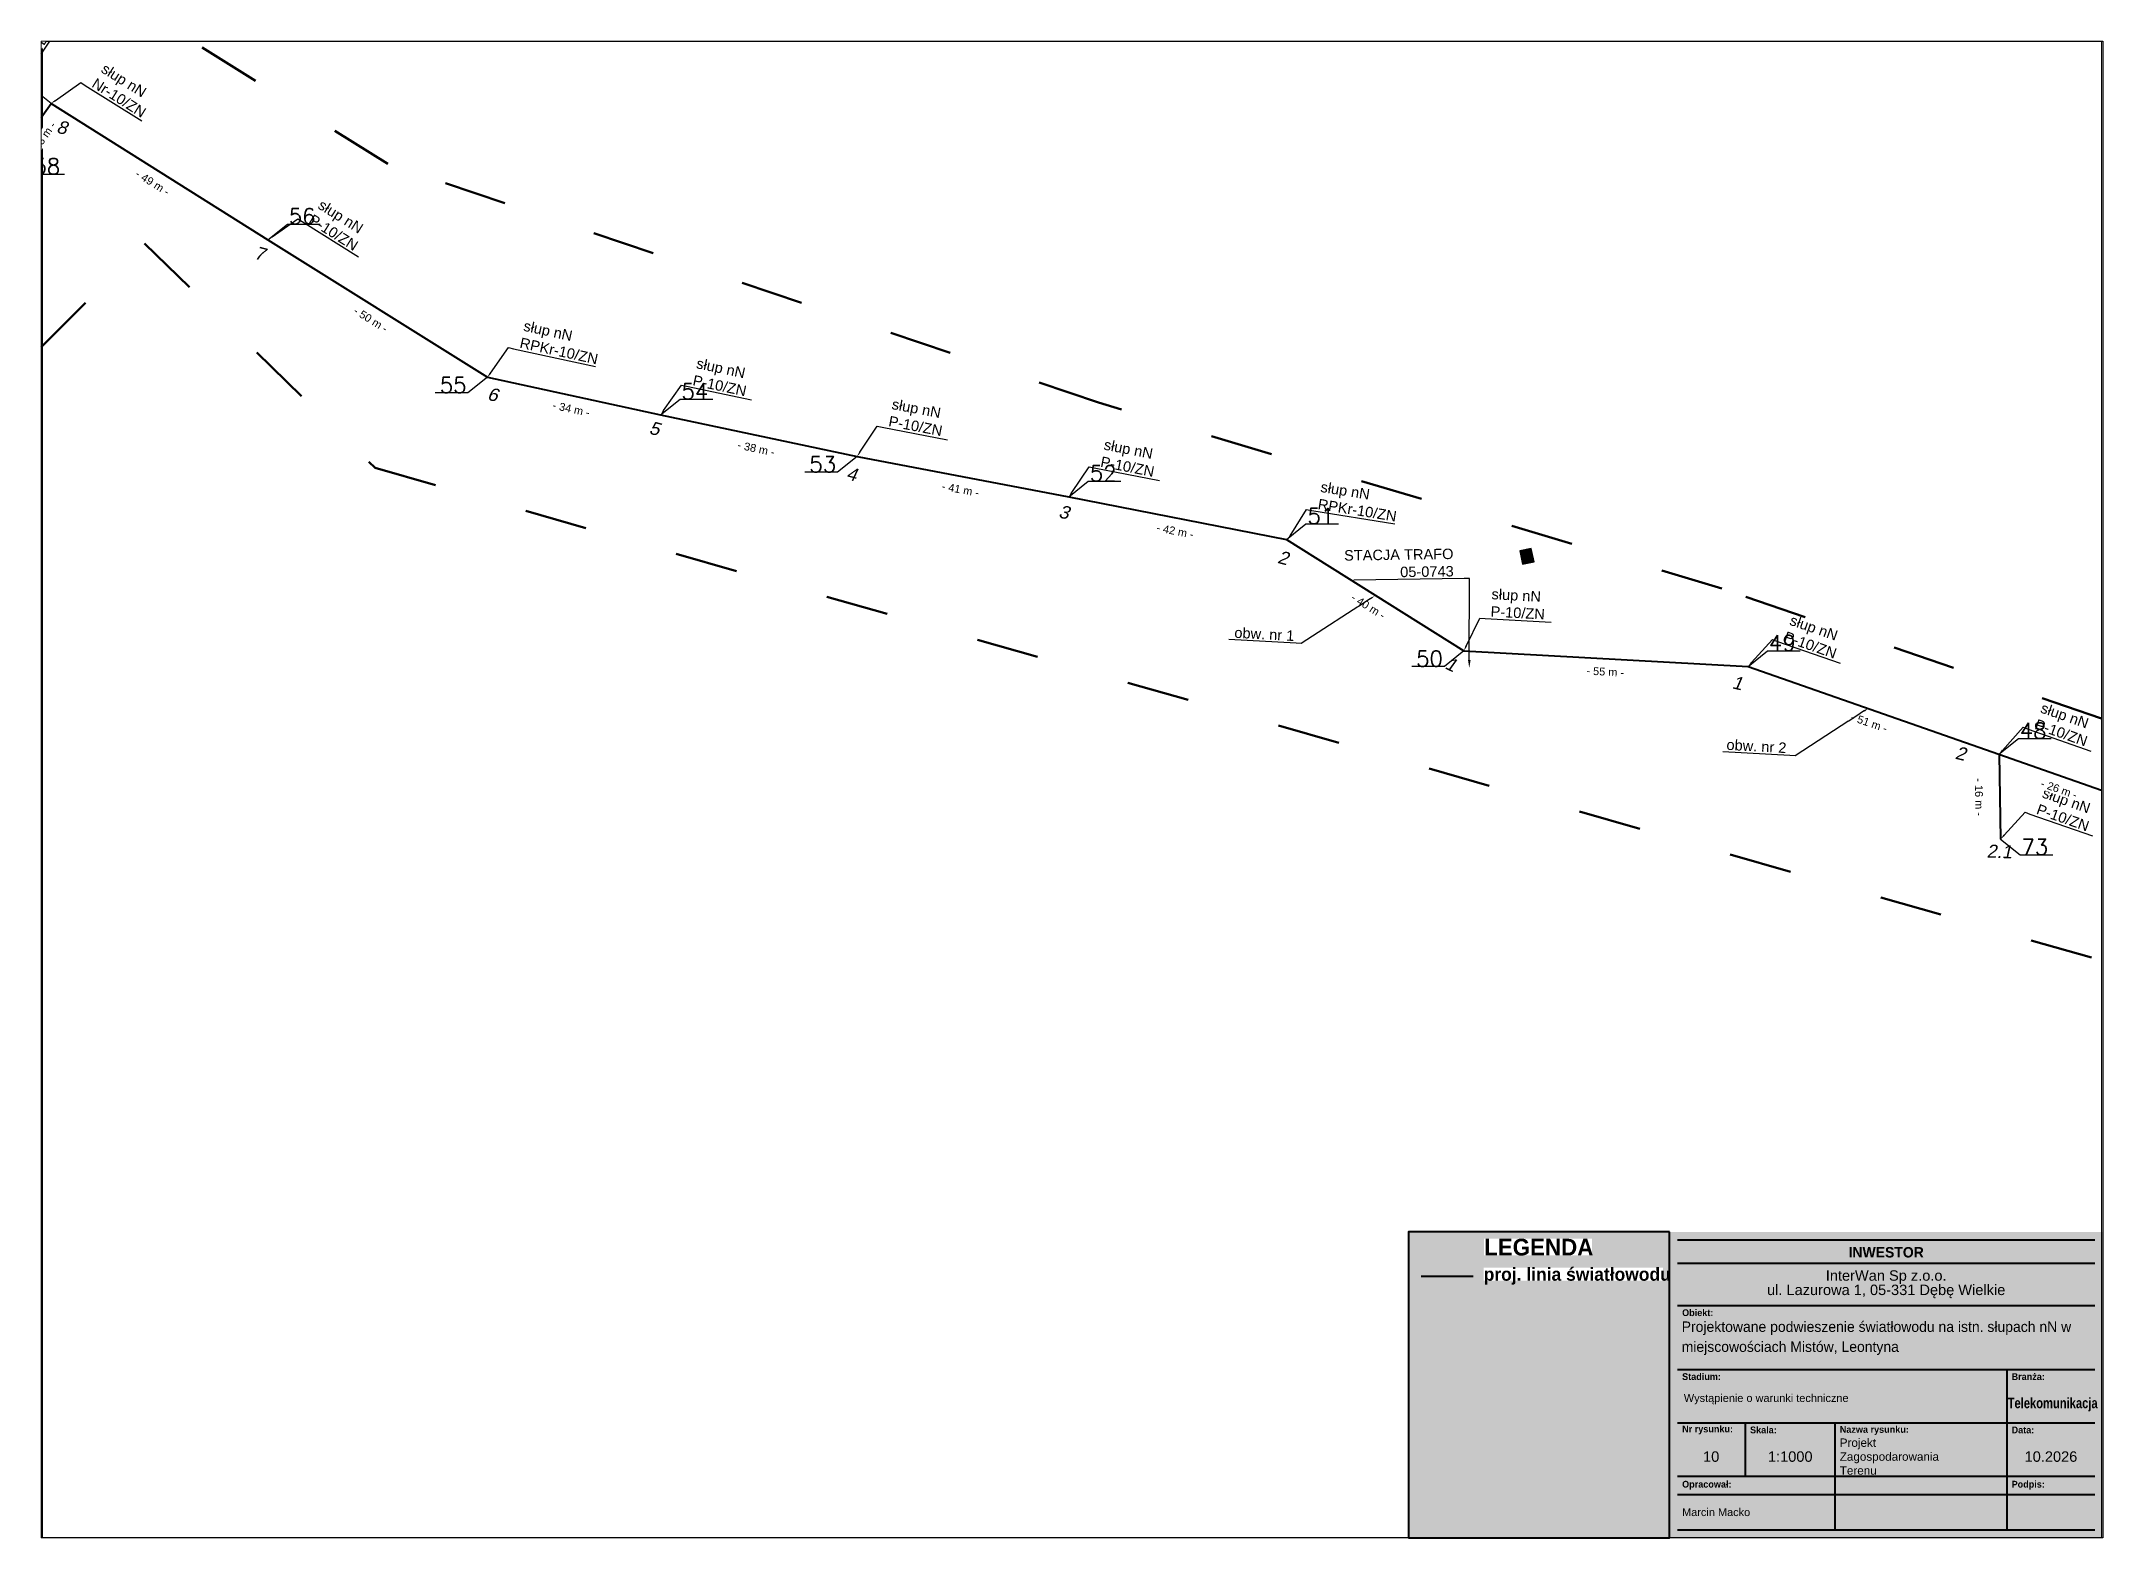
# Paper-space layout '10' of a CAD drawing. Header units: metres, sheet in millimetres. Extents: x 0 to 395, y 0 to 287.
# The model-space entities are those that its viewports show. They can reach past a viewport. Long polylines and large blocks are cut down to what shows.
import ezdxf
from ezdxf import colors
from ezdxf.entities.mleader import LeaderData, LeaderLine
from ezdxf.math import Vec2, Vec3

# ---------------------------------------------------------------- set-up
doc = ezdxf.new("R2010")
doc.units = ezdxf.units.M
doc.header["$MEASUREMENT"] = 0
doc.linetypes.add('ACAD_ISO03W100', pattern=[30, 12, -18])
doc.linetypes.add('DGN Style 2', pattern=[0.005224, 0.003135, -0.00209])
for name, color, linetype, lineweight in [('!TELE', 30, 'Continuous', 40), ('!trafo', 6, 'ACAD_ISO03W100', 50), ('@Tabelka', 7, 'Continuous', 13), ('_mm zasięg trafo', 6, 'ACAD_ISO03W100', 35), ('_numery slupow etap 4 cz. 2', 7, 'Continuous', 40), ('_światłowód', 30, 'Continuous', 50)]:
    doc.layers.add(name, color=color, linetype=linetype, lineweight=lineweight)
for name, color, linetype in [('!wymiary', 7, 'Continuous'), ('_MM opisy', 7, 'Continuous'), ('_mm trafo', 3, 'Continuous'), ('makro-numeracja-punktow', 7, 'Continuous')]:
    doc.layers.add(name, color=color, linetype=linetype)
doc.layers.add('@KonstrTabelki', color=253, linetype='DGN Style 2', lineweight=0, plot=False)
doc.styles.add('GeodText', font='romans.shx')
doc.styles.add('LEGENDA', font='arial.ttf')
doc.styles.get("Standard").update_dxf_attribs({"font": 'arial.ttf'})
doc.dimstyles.new('opis linie', dxfattribs={"dimtxt": 1.5, "dimasz": 2.5, "dimexe": 1.25, "dimexo": 0.625, "dimgap": 2.5, "dimtad": 4, "dimdec": 0, "dimtxsty": 'Standard', "dimcen": 2.5, "dimse1": 1, "dimse2": 1, "dimsd1": 1, "dimsd2": 1, "dimclrt": 256, "dimazin": 3, "dimtfac": 1, "dimtdec": 0, "dimtmove": 0, "dimatfit": 3, "dimtfill": 1})
doc.dimstyles.get("Standard").update_dxf_attribs({"dimtxt": 2.5, "dimasz": 2.5, "dimexe": 1.25, "dimexo": 0.625, "dimtad": 1, "dimtxsty": 'Standard', "dimcen": 2.5, "dimazin": 3, "dimtfac": 1, "dimtmove": 0, "dimatfit": 3})

psp = doc.layouts.new('10')

# ---------------------------------------------------------------- texts
at = {"color": 18, "true_color": 0x000000, "insert": (314.32, 41.46), "char_height": 2, "width": 76.9558, "attachment_point": 1, "line_spacing_factor": 0.825, "style": 'LEGENDA'}
psp.add_mtext('\\pxsm1.15,ql;{\\fLato Light|b0|i0|c238|p34;\\C256;Projektowane podwieszenie światłowodu na istn. słupach nN w miejscowościach Mistów, Leontyna}', dxfattribs=at)
at = {"char_height": 2, "attachment_point": 5, "line_spacing_factor": 0.825, "style": 'LEGENDA'}
for s, insert in [('10', (319.97, 15.55)), ('1:1000', (335.12, 15.55))]:
    psp.add_mtext(s, dxfattribs=dict(at, insert=insert))
at = {"color": 1, "insert": (344.61, 15.55, 1), "char_height": 1.6, "width": 26.3577, "attachment_point": 4, "style": 'LEGENDA'}
psp.add_mtext('{\\C18;\\c0;Projekt Zagospodarowania Terenu}', dxfattribs=at)

msp = doc.modelspace()

# ---------------------------------------------------------------- blocks, each defined once
blk = doc.blocks.new('tabelka')
at = {"true_color": 0xffffff, "transparency": 33554687}
h = blk.add_hatch(color=7, dxfattribs=at)
h.dxf.hatch_style = 1
h.paths.add_polyline_path([(-83, 58.61), (0, 58.61), (0, 0), (-83, 0)])
at = {"layer": '@KonstrTabelki'}
blk.add_lwpolyline([(-51.29, 11.83), (-51.29, 22.05)], dxfattribs=at)
at = {"layer": '@Tabelka', "lineweight": 40}
for p, q in [((-81.5, 57.11), (-1.5, 57.11)), ((-81.5, 52.66), (-1.5, 52.66)), ((-81.5, 44.52), (-1.5, 44.52)), ((-81.5, 32.27), (-1.5, 32.27)), ((-81.5, 32.27), (-18.36, 32.27)), ((-18.36, 32.27), (-18.36, 22.05)), ((-81.5, 22.05), (-18.36, 22.05)), ((-68.48, 11.83), (-68.48, 22.05)), ((-51.29, 11.83), (-51.29, 22.05)), ((-18.36, 22.05), (-1.5, 22.05)), ((-18.36, 22.05), (-18.36, 11.83)), ((-51.29, 11.83), (-51.29, 18.64)), ((-18.36, 18.64), (-18.36, 11.83)), ((-51.29, 1.5), (-51.29, 15.11)), ((-18.36, 15.11), (-18.36, 1.5)), ((-81.5, 11.83), (-1.5, 11.83)), ((-81.5, 11.83), (-1.5, 11.83)), ((-81.5, 8.31), (-1.5, 8.31)), ((-81.5, 1.5), (-1.5, 1.5)), ((-81.5, 1.5), (-1.5, 1.5))]:
    blk.add_line(p, q, dxfattribs=at)
at = {"layer": '@Tabelka'}
for s, insert, char_height, attachment_point, line_spacing_factor in [('{\\fLato Light|b1|i0|c238|p34;INWESTOR}', (-41.5, 55.72), 2, 2, 0.825), ('{\\fLato Light|b1|i0|c238|p34;Obiekt:}', (-80.6, 43.13), 1.3, 4, 0.946154), ('{\\fLato Light|b1|i0|c238|p34;Branża:}', (-17.47, 30.88), 1.3, 4, 0.946154), ('Wystąpienie o warunki techniczne', (-80.27, 26.56), 1.5, 4, 0.825), ('{\\fLato Light|b1|i0|c238|p34;\\W0.8;Telekomunikacja}', (-9.6, 25.53), 2, 5, 0.76875), ('{\\fLato Light|b1|i0|c238|p34;Nr rysunku:}', (-80.6, 20.66), 1.3, 4, 0.946154), ('{\\fLato Light|b1|i0|c238|p34;Skala:}', (-67.58, 20.66), 1.3, 4, 0.946154), ('{\\fLato Light|b1|i0|c238|p34;Nazwa rysunku:}', (-50.39, 20.57), 1.3, 4, 0.946154), ('{\\fLato Light|b1|i0|c238|p34;Data:}', (-17.47, 20.66), 1.3, 4, 0.946154), ('10.2026', (-9.93, 15.55), 2, 5, 0.825), ('{\\fLato Light|b1|i0|c238|p34;Opracował:}', (-80.6, 10.07), 1.3, 4, 0.946154), ('{\\fLato Light|b1|i0|c238|p34;Podpis:}', (-17.47, 10.07), 1.3, 4, 0.946154)]:
    blk.add_mtext(s, dxfattribs=dict(at, insert=insert, char_height=char_height, attachment_point=attachment_point, line_spacing_factor=line_spacing_factor))
at = {"layer": '@Tabelka', "insert": (-41.5, 51.27), "char_height": 2, "attachment_point": 2, "line_spacing_factor": 0.825, "style": 'LEGENDA'}
blk.add_mtext('InterWan Sp z.o.o.\\Pul. Lazurowa 1, 05-331 Dębę Wielkie', dxfattribs=at)
at = {"layer": '@Tabelka', "attachment_point": 4}
for s, insert, char_height, width, line_spacing_factor in [('{\\fLato Light|b1|i0|c238|p34;Stadium:}', (-80.6, 30.88), 1.3, 8.6456, 0.946154), ('Marcin Macko', (-80.6, 4.9), 1.5, 27.9275, 0.825)]:
    blk.add_mtext(s, dxfattribs=dict(at, insert=insert, char_height=char_height, width=width, line_spacing_factor=line_spacing_factor))
blk = doc.blocks.new('legenda')
at = {"true_color": 0xffffff, "transparency": 33554687}
h = blk.add_hatch(color=7, dxfattribs=at)
h.dxf.hatch_style = 1
h.paths.add_polyline_path([(0, 58.61), (0, 0), (-50, 0), (-50, 58.61)])
at = {"lineweight": 40}
blk.add_lwpolyline([(0, 58.61), (-50, 58.61), (-50, 0)], dxfattribs=at)
at = {"layer": '_światłowód', "lineweight": 40}
blk.add_lwpolyline([(-47.62, 50.14), (-37.62, 50.14)], dxfattribs=at)
at = {"layer": '_mm zasięg trafo', "bg_fill": 3, "box_fill_scale": 1, "bg_fill_color": 256, "bg_fill_transparency": 0}
for s, width, heights, insert, char_height, attachment_point in [('{\\fLato Light|b1|i0|c238|p34;\\C7;LEGENDA}', 20.65, [-3.27], (-35.53, 57.31), 3.2, 1), ('\\pxt4;{\\fLato Light|b1|i0|c238|p34;\\C7;proj. linia światłowodu}', 34.3358, [-3.2], (-35.62, 50.14), 2.5, 4)]:
    blk.add_mtext_dynamic_manual_height_columns(s, width=width, gutter_width=1, heights=heights, dxfattribs=dict(at, insert=insert, char_height=char_height, attachment_point=attachment_point))
at = {"lineweight": 40}
blk.add_lwpolyline([(-50, 0), (0, 0), (0, 58.61)], dxfattribs=at)
blk.add_lwpolyline([(0, 58.61), (0, 0)])
blk = doc.blocks.new('*D149')
at = {"layer": '!wymiary', "insert": (7541928.1, 5788510.28), "char_height": 1.5, "attachment_point": 5, "rotation": 270.861, "bg_fill": 3, "box_fill_scale": 1.25, "bg_fill_color": 257, "bg_fill_transparency": 0}
blk.add_mtext('\\A1;- 16 m -', dxfattribs=at)
blk = doc.blocks.new('*D175')
at = {"layer": '!wymiary', "insert": (7541943.44, 5788511.79), "char_height": 1.5, "attachment_point": 5, "rotation": 340.6698, "bg_fill": 3, "box_fill_scale": 1.25, "bg_fill_color": 257, "bg_fill_transparency": 0}
blk.add_mtext('\\A1;- 26 m -', dxfattribs=at)
blk = doc.blocks.new('*D176')
at = {"layer": '!wymiary', "insert": (7541907.05, 5788524.53), "char_height": 1.5, "attachment_point": 5, "rotation": 340.7231, "bg_fill": 3, "box_fill_scale": 1.25, "bg_fill_color": 257, "bg_fill_transparency": 0}
blk.add_mtext('\\A1;- 51 m -', dxfattribs=at)
blk = doc.blocks.new('*D177')
at = {"layer": '!wymiary', "insert": (7541856.49, 5788534.3), "char_height": 1.5, "attachment_point": 5, "rotation": 356.8424, "bg_fill": 3, "box_fill_scale": 1.25, "bg_fill_color": 257, "bg_fill_transparency": 0}
blk.add_mtext('\\A1;- 55 m -', dxfattribs=at)
blk = doc.blocks.new('*D178')
at = {"layer": '!wymiary', "insert": (7541811.07, 5788546.85), "char_height": 1.5, "attachment_point": 5, "rotation": 327.8819, "bg_fill": 3, "box_fill_scale": 1.25, "bg_fill_color": 257, "bg_fill_transparency": 0}
blk.add_mtext('\\A1;- 40 m -', dxfattribs=at)
blk = doc.blocks.new('*D179')
at = {"layer": '!wymiary', "insert": (7541774.08, 5788561.28), "char_height": 1.5, "attachment_point": 5, "rotation": 348.8976, "bg_fill": 3, "box_fill_scale": 1.25, "bg_fill_color": 257, "bg_fill_transparency": 0}
blk.add_mtext('\\A1;- 42 m -', dxfattribs=at)
blk = doc.blocks.new('*D180')
at = {"layer": '!wymiary', "insert": (7541732.95, 5788569.24), "char_height": 1.5, "attachment_point": 5, "rotation": 349.2145, "bg_fill": 3, "box_fill_scale": 1.25, "bg_fill_color": 257, "bg_fill_transparency": 0}
blk.add_mtext('\\A1;- 41 m -', dxfattribs=at)
blk = doc.blocks.new('*D181')
at = {"layer": '!wymiary', "insert": (7541693.79, 5788577.08), "char_height": 1.5, "attachment_point": 5, "rotation": 348.0446, "bg_fill": 3, "box_fill_scale": 1.25, "bg_fill_color": 257, "bg_fill_transparency": 0}
blk.add_mtext('\\A1;- 38 m -', dxfattribs=at)
blk = doc.blocks.new('*D182')
at = {"layer": '!wymiary', "insert": (7541658.37, 5788584.68), "char_height": 1.5, "attachment_point": 5, "rotation": 347.729, "bg_fill": 3, "box_fill_scale": 1.25, "bg_fill_color": 257, "bg_fill_transparency": 0}
blk.add_mtext('\\A1;- 34 m -', dxfattribs=at)
blk = doc.blocks.new('*D183')
at = {"layer": '!wymiary', "insert": (7541619.95, 5788601.8), "char_height": 1.5, "attachment_point": 5, "rotation": 327.9136, "bg_fill": 3, "box_fill_scale": 1.25, "bg_fill_color": 257, "bg_fill_transparency": 0}
blk.add_mtext('\\A1;- 50 m -', dxfattribs=at)
blk = doc.blocks.new('*D184')
at = {"layer": '!wymiary', "insert": (7541578.15, 5788628.04), "char_height": 1.5, "attachment_point": 5, "rotation": 327.8518, "bg_fill": 3, "box_fill_scale": 1.25, "bg_fill_color": 257, "bg_fill_transparency": 0}
blk.add_mtext('\\A1;- 49 m -', dxfattribs=at)
blk = doc.blocks.new('*D185')
at = {"layer": '!wymiary', "insert": (7541557.07, 5788636.51), "char_height": 1.5, "attachment_point": 5, "rotation": 54.8731, "bg_fill": 3, "box_fill_scale": 1.25, "bg_fill_color": 257, "bg_fill_transparency": 0}
blk.add_mtext('\\A1;- 13 m -', dxfattribs=at)
blk = doc.blocks.new('trafo')
at = {"layer": '_mm trafo'}
h = blk.add_hatch(color=256, dxfattribs=at)
h.dxf.hatch_style = 1
h.paths.add_polyline_path([(-1.15, 1.02), (-0.52, -1.51), (1.64, -0.96), (1.01, 1.59)])
at = {"layer": '_mm trafo', "flags": 128}
blk.add_lwpolyline([(-0.52, -1.52), (1.64, -0.96), (0.98, 1.58), (-1.17, 0.99), (-0.52, -1.52)], close=True, dxfattribs=at)

# ---------------------------------------------------------------- linework, layer by layer
at = {"layer": '!TELE'}
msp.add_lwpolyline([(7541421.86, 5788717.09), (7541457.78, 5788693.32), (7541508.44, 5788660.69), (7541551.3, 5788632.68), (7541558.72, 5788643.22), (7541600.26, 5788617.11), (7541642.32, 5788590.74), (7541675.49, 5788583.53), (7541713.13, 5788575.56), (7541753.71, 5788567.83), (7541795.41, 5788559.65), (7541829.4, 5788538.31), (7541883.85, 5788535.31), (7541931.92, 5788518.5), (7541956.63, 5788509.83), (7541979.19, 5788501.77), (7542023.2, 5788486.24), (7542064.05, 5788472.74)], dxfattribs=at)

# ---------------------------------------------------------------- block references
at = {"rotation": 357.3066721443945}
msp.add_blockref('trafo', (7541841.25, 5788556.42), dxfattribs=at)

# ---------------------------------------------------------------- next in the draw order: leaders
at = {"layer": '_MM opisy'}
ml = msp.add_multileader_mtext('Standard', dxfattribs=at)
ml.set_content('\\pxql;słup nN\\PNr-10/ZN', color=256)
ml.set_leader_properties()
ml.build(insert=Vec2(0, 0))
ml.multileader.update_dxf_attribs({"has_text_frame": 1, "text_left_attachment_type": 5, "text_right_attachment_type": 5, "dogleg_length": 1, "arrow_head_size": 1})
ctx = ml.context
ctx.base_point, ctx.char_height, ctx.arrow_head_size, ctx.landing_gap_size, ctx.plane_origin, ctx.plane_x_axis, ctx.plane_y_axis = Vec3(7541565.26, 5788646.67), 2, 1, 1, Vec3(7541559.41, 5788641.11), Vec3(0.846674, -0.532111), Vec3(0.532111, 0.846674)
ctx.left_attachment, ctx.right_attachment = 5, 5
notes = []
notes.append((ctx, [(0, (1, 1, 0), (7541564.42, 5788647.21), (0.846674, -0.532111), 1, [(0, [(7541558.72, 5788643.22), (7541564.42, 5788647.21)], 0, [])])]))
ctx.mtext.insert, ctx.mtext.text_direction, ctx.mtext.rotation, ctx.mtext.flow_direction = Vec3(7541569.18, 5788651.02), Vec3(0.846674, -0.532111), 5.722093, 5
ctx.mtext.has_bg_fill, ctx.mtext.bg_color, ctx.mtext.bg_scale_factor, ctx.mtext.bg_transparency, ctx.mtext.use_window_bg_color = 1, -1023410175, 1, 0, 1
ml = msp.add_multileader_mtext('Standard', dxfattribs=at)
ml.set_content('\\pxql;słup nN\\PP-10/ZN', color=256)
ml.set_leader_properties()
ml.build(insert=Vec2(0, 0))
ml.multileader.update_dxf_attribs({"has_text_frame": 1, "text_left_attachment_type": 5, "text_right_attachment_type": 5, "dogleg_length": 1, "arrow_head_size": 1})
ctx = ml.context
ctx.base_point, ctx.char_height, ctx.arrow_head_size, ctx.landing_gap_size, ctx.plane_origin, ctx.plane_x_axis, ctx.plane_y_axis = Vec3(7541606.81, 5788620.57), 2, 1, 1, Vec3(7541600.96, 5788615), Vec3(0.847248, -0.531197), Vec3(0.531197, 0.847248)
ctx.left_attachment, ctx.right_attachment = 5, 5
notes.append((ctx, [(0, (1, 1, 0), (7541605.96, 5788621.1), (0.847248, -0.531197), 1, [(0, [(7541600.26, 5788617.11), (7541605.96, 5788621.1)], 0, [])])]))
ctx.mtext.insert, ctx.mtext.text_direction, ctx.mtext.rotation, ctx.mtext.flow_direction = Vec3(7541610.72, 5788624.92), Vec3(0.847248, -0.531197), 5.723172, 5
ctx.mtext.has_bg_fill, ctx.mtext.bg_color, ctx.mtext.bg_scale_factor, ctx.mtext.bg_transparency, ctx.mtext.use_window_bg_color = 1, -1023410175, 1, 0, 1
ml = msp.add_multileader_mtext('Standard', dxfattribs=at)
ml.set_content('\\pxql;słup nN\\PRPKr-10/ZN', color=256)
ml.set_leader_properties()
ml.build(insert=Vec2(0, 0))
ml.multileader.update_dxf_attribs({"has_text_frame": 1, "text_left_attachment_type": 5, "text_right_attachment_type": 5, "dogleg_length": 1, "arrow_head_size": 1})
ctx = ml.context
ctx.base_point, ctx.char_height, ctx.arrow_head_size, ctx.landing_gap_size, ctx.plane_origin, ctx.plane_x_axis, ctx.plane_y_axis = Vec3(7541647.3, 5788596.22), 2, 1, 1, Vec3(7541643.69, 5788588.99), Vec3(0.977153, -0.212536), Vec3(0.212536, 0.977153)
ctx.left_attachment, ctx.right_attachment = 5, 5
notes.append((ctx, [(0, (1, 1, 0), (7541646.33, 5788596.43), (0.977153, -0.212536), 1, [(0, [(7541642.32, 5788590.74), (7541646.33, 5788596.43)], 0, [])])]))
ctx.mtext.insert, ctx.mtext.text_direction, ctx.mtext.rotation, ctx.mtext.flow_direction = Vec3(7541649.51, 5788601.64), Vec3(0.977153, -0.212536), 6.069016, 5
ctx.mtext.has_bg_fill, ctx.mtext.bg_color, ctx.mtext.bg_scale_factor, ctx.mtext.bg_transparency, ctx.mtext.use_window_bg_color = 1, -1023410175, 1, 0, 1
ml = msp.add_multileader_mtext('Standard', dxfattribs=at)
ml.set_content('\\pxql;słup nN\\PP-10/ZN', color=256)
ml.set_leader_properties()
ml.build(insert=Vec2(0, 0))
ml.multileader.update_dxf_attribs({"has_text_frame": 1, "text_left_attachment_type": 5, "text_right_attachment_type": 5, "dogleg_length": 1, "arrow_head_size": 1})
ctx = ml.context
ctx.base_point, ctx.char_height, ctx.arrow_head_size, ctx.landing_gap_size, ctx.plane_origin, ctx.plane_x_axis, ctx.plane_y_axis = Vec3(7541680.45, 5788589.03), 2, 1, 1, Vec3(7541676.88, 5788581.78), Vec3(0.978309, -0.20715), Vec3(0.20715, 0.978309)
ctx.left_attachment, ctx.right_attachment = 5, 5
notes.append((ctx, [(0, (1, 1, 0), (7541679.47, 5788589.23), (0.978309, -0.20715), 1, [(0, [(7541675.49, 5788583.53), (7541679.47, 5788589.23)], 0, [])])]))
ctx.mtext.insert, ctx.mtext.text_direction, ctx.mtext.rotation, ctx.mtext.flow_direction = Vec3(7541682.62, 5788594.46), Vec3(0.978309, -0.20715), 6.074524, 5
ctx.mtext.has_bg_fill, ctx.mtext.bg_color, ctx.mtext.bg_scale_factor, ctx.mtext.bg_transparency, ctx.mtext.use_window_bg_color = 1, -1023410175, 1, 0, 1
ml = msp.add_multileader_mtext('Standard', dxfattribs=at)
ml.set_content('\\pxql;słup nN\\PP-10/ZN', color=256)
ml.set_leader_properties()
ml.build(insert=Vec2(0, 0))
ml.multileader.update_dxf_attribs({"has_text_frame": 1, "text_left_attachment_type": 5, "text_right_attachment_type": 5, "dogleg_length": 1, "arrow_head_size": 1})
ctx = ml.context
ctx.base_point, ctx.char_height, ctx.arrow_head_size, ctx.landing_gap_size, ctx.plane_origin, ctx.plane_x_axis, ctx.plane_y_axis = Vec3(7541717.98, 5788581.16), 2, 1, 1, Vec3(7541714.56, 5788573.84), Vec3(0.982335, -0.187132), Vec3(0.187132, 0.982335)
ctx.left_attachment, ctx.right_attachment = 5, 5
notes.append((ctx, [(0, (1, 1, 0), (7541716.99, 5788581.34), (0.982335, -0.187132), 1, [(0, [(7541713.13, 5788575.56), (7541716.99, 5788581.34)], 0, [])])]))
ctx.mtext.insert, ctx.mtext.text_direction, ctx.mtext.rotation, ctx.mtext.flow_direction = Vec3(7541720.04, 5788586.64), Vec3(0.982335, -0.187132), 6.094943, 5
ctx.mtext.has_bg_fill, ctx.mtext.bg_color, ctx.mtext.bg_scale_factor, ctx.mtext.bg_transparency, ctx.mtext.use_window_bg_color = 1, -1023410175, 1, 0, 1
ml = msp.add_multileader_mtext('Standard', dxfattribs=at)
ml.set_content('\\pxql;słup nN\\PP-10/ZN', color=256)
ml.set_leader_properties()
ml.build(insert=Vec2(0, 0))
ml.multileader.update_dxf_attribs({"has_text_frame": 1, "text_left_attachment_type": 5, "text_right_attachment_type": 5, "dogleg_length": 1, "arrow_head_size": 1})
ctx = ml.context
ctx.base_point, ctx.char_height, ctx.arrow_head_size, ctx.landing_gap_size, ctx.plane_origin, ctx.plane_x_axis, ctx.plane_y_axis = Vec3(7541758.59, 5788573.4), 2, 1, 1, Vec3(7541755.12, 5788566.1), Vec3(0.981285, -0.192563), Vec3(0.192563, 0.981285)
ctx.left_attachment, ctx.right_attachment = 5, 5
notes.append((ctx, [(0, (1, 1, 0), (7541757.6, 5788573.59), (0.981285, -0.192563), 1, [(0, [(7541753.71, 5788567.83), (7541757.6, 5788573.59)], 0, [])])]))
ctx.mtext.insert, ctx.mtext.text_direction, ctx.mtext.rotation, ctx.mtext.flow_direction = Vec3(7541760.68, 5788578.87), Vec3(0.981285, -0.192563), 6.089412, 5
ctx.mtext.has_bg_fill, ctx.mtext.bg_color, ctx.mtext.bg_scale_factor, ctx.mtext.bg_transparency, ctx.mtext.use_window_bg_color = 1, -1023410175, 1, 0, 1
ml = msp.add_multileader_mtext('Standard', dxfattribs=at)
ml.set_content('\\pxql;słup nN\\PRPKr-10/ZN', color=256)
ml.set_leader_properties()
ml.build(insert=Vec2(0, 0))
ml.multileader.update_dxf_attribs({"has_text_frame": 1, "text_left_attachment_type": 5, "text_right_attachment_type": 5, "dogleg_length": 1, "arrow_head_size": 1})
ctx = ml.context
ctx.base_point, ctx.char_height, ctx.arrow_head_size, ctx.landing_gap_size, ctx.plane_origin, ctx.plane_x_axis, ctx.plane_y_axis = Vec3(7541800.26, 5788565.23), 2, 1, 1, Vec3(7541797.04, 5788557.82), Vec3(0.987302, -0.158856), Vec3(0.158856, 0.987302)
ctx.left_attachment, ctx.right_attachment = 5, 5
notes.append((ctx, [(0, (1, 1, 0), (7541799.27, 5788565.39), (0.987302, -0.158856), 1, [(0, [(7541795.58, 5788559.49), (7541799.27, 5788565.39)], 0, [])])]))
ctx.mtext.insert, ctx.mtext.text_direction, ctx.mtext.rotation, ctx.mtext.flow_direction = Vec3(7541802.16, 5788570.76), Vec3(0.987302, -0.158856), 6.123653, 5
ctx.mtext.has_bg_fill, ctx.mtext.bg_color, ctx.mtext.bg_scale_factor, ctx.mtext.bg_transparency, ctx.mtext.use_window_bg_color = 1, -1023410175, 1, 0, 1
ml = msp.add_multileader_mtext('Standard', dxfattribs=at)
ml.set_content('\\pxql;słup nN\\PP-10/ZN', color=256)
ml.set_leader_properties()
ml.build(insert=Vec2(0, 0))
ml.multileader.update_dxf_attribs({"has_text_frame": 1, "text_left_attachment_type": 5, "text_right_attachment_type": 5, "dogleg_length": 1, "arrow_head_size": 1})
ctx = ml.context
ctx.base_point, ctx.char_height, ctx.arrow_head_size, ctx.landing_gap_size, ctx.plane_origin, ctx.plane_x_axis, ctx.plane_y_axis = Vec3(7541889.47, 5788540.13), 2, 1, 1, Vec3(7541885.01, 5788533.4), Vec3(0.943934, -0.330134), Vec3(0.330134, 0.943934)
ctx.left_attachment, ctx.right_attachment = 5, 5
notes.append((ctx, [(0, (1, 1, 0), (7541888.53, 5788540.46), (0.943934, -0.330134), 1, [(0, [(7541883.85, 5788535.31), (7541888.53, 5788540.46)], 0, [])])]))
ctx.mtext.insert, ctx.mtext.text_direction, ctx.mtext.rotation, ctx.mtext.flow_direction = Vec3(7541892.32, 5788545.24), Vec3(0.943934, -0.330134), 5.946739, 5
ctx.mtext.has_bg_fill, ctx.mtext.bg_color, ctx.mtext.bg_scale_factor, ctx.mtext.bg_transparency, ctx.mtext.use_window_bg_color = 1, -1023410175, 1, 0, 1
ml = msp.add_multileader_mtext('Standard', dxfattribs=at)
ml.set_content('\\pxql;słup nN\\PP-10/ZN', color=256)
ml.set_leader_properties()
ml.build(insert=Vec2(0, 0))
ml.multileader.update_dxf_attribs({"has_text_frame": 1, "text_left_attachment_type": 5, "text_right_attachment_type": 5, "dogleg_length": 1, "arrow_head_size": 1})
ctx = ml.context
ctx.base_point, ctx.char_height, ctx.arrow_head_size, ctx.landing_gap_size, ctx.plane_origin, ctx.plane_x_axis, ctx.plane_y_axis = Vec3(7541937.54, 5788523.31), 2, 1, 1, Vec3(7541933.07, 5788516.59), Vec3(0.943627, -0.331012), Vec3(0.331012, 0.943627)
ctx.left_attachment, ctx.right_attachment = 5, 5
notes.append((ctx, [(0, (1, 1, 0), (7541936.59, 5788523.65), (0.943627, -0.331012), 1, [(0, [(7541931.92, 5788518.5), (7541936.59, 5788523.65)], 0, [])])]))
ctx.mtext.insert, ctx.mtext.text_direction, ctx.mtext.rotation, ctx.mtext.flow_direction = Vec3(7541940.39, 5788528.43), Vec3(0.943627, -0.331012), 5.94581, 5
ctx.mtext.has_bg_fill, ctx.mtext.bg_color, ctx.mtext.bg_scale_factor, ctx.mtext.bg_transparency, ctx.mtext.use_window_bg_color = 1, -1023410175, 1, 0, 1
ml = msp.add_multileader_mtext('Standard', dxfattribs=at)
ml.set_content('\\pxql;słup nN\\PP-10/ZN', color=256)
ml.set_leader_properties()
ml.build(insert=Vec2(0, 0))
ml.multileader.update_dxf_attribs({"has_text_frame": 1, "text_left_attachment_type": 5, "text_right_attachment_type": 5, "dogleg_length": 1, "arrow_head_size": 1})
ctx = ml.context
ctx.base_point, ctx.char_height, ctx.arrow_head_size, ctx.landing_gap_size, ctx.plane_origin, ctx.plane_x_axis, ctx.plane_y_axis = Vec3(7541937.86, 5788507.04), 2, 1, 1, Vec3(7541933.39, 5788500.31), Vec3(0.943627, -0.331012), Vec3(0.331012, 0.943627)
ctx.left_attachment, ctx.right_attachment = 5, 5
notes.append((ctx, [(0, (1, 1, 0), (7541936.92, 5788507.37), (0.943627, -0.331012), 1, [(0, [(7541932.24, 5788502.22), (7541936.92, 5788507.37)], 0, [])])]))
ctx.mtext.insert, ctx.mtext.text_direction, ctx.mtext.rotation, ctx.mtext.flow_direction = Vec3(7541940.71, 5788512.15), Vec3(0.943627, -0.331012), 5.94581, 5
ctx.mtext.has_bg_fill, ctx.mtext.bg_color, ctx.mtext.bg_scale_factor, ctx.mtext.bg_transparency, ctx.mtext.use_window_bg_color = 1, -1023410175, 1, 0, 1
for ctx, leaders in notes:
    for number, flags, end, landing, length, lines in leaders:
        leader = LeaderData()
        leader.index, (leader.has_last_leader_line, leader.has_dogleg_vector, leader.attachment_direction) = number, flags
        leader.last_leader_point, leader.dogleg_vector, leader.dogleg_length = Vec3(end), Vec3(landing), length
        for number, points, colour, breaks in lines:
            line = LeaderLine()
            line.index, line.vertices, line.color, line.breaks = number, Vec3.list(points), colors.encode_raw_color(colour), breaks
            leader.lines.append(line)
        ctx.leaders.append(leader)

# ---------------------------------------------------------------- next in the draw order: linework, layer by layer
at = {"layer": '!TELE'}
msp.add_lwpolyline([(7541931.99, 5788518.47), (7541932.24, 5788502.22)], dxfattribs=at)

# ---------------------------------------------------------------- next in the draw order: texts
at = {"layer": 'makro-numeracja-punktow', "lineweight": 30, "char_height": 3, "attachment_point": 7, "line_spacing_factor": 0.8, "style": 'GeodText'}
for s, insert in [('56', (7541604.26, 5788620.11)), ('54', (7541679.49, 5788586.53)), ('52', (7541757.71, 5788570.83)), ('51', (7541799.41, 5788562.65)), ('49', (7541887.85, 5788538.31)), ('48', (7541935.92, 5788521.5)), ('73', (7541936.24, 5788499.22))]:
    msp.add_mtext(s, dxfattribs=dict(at, insert=insert))

# ---------------------------------------------------------------- next in the draw order: leaders
at = {"layer": '_MM opisy'}
ml = msp.add_multileader_mtext('Standard', dxfattribs=at)
ml.set_content('\\pxql;słup nN\\PRPK-10,5/10/E', color=256)
ml.set_leader_properties()
ml.build(insert=Vec2(0, 0))
ml.multileader.update_dxf_attribs({"has_text_frame": 1, "text_left_attachment_type": 5, "text_right_attachment_type": 5, "dogleg_length": 1, "arrow_head_size": 1})
ctx = ml.context
ctx.base_point, ctx.char_height, ctx.arrow_head_size, ctx.landing_gap_size, ctx.plane_origin, ctx.plane_x_axis, ctx.plane_y_axis = Vec3(7541547.99, 5788639.05), 2, 1, 1, Vec3(7541553.47, 5788633.12), Vec3(0.544677, 0.838646), Vec3(-0.838646, 0.544677)
ctx.left_attachment, ctx.right_attachment = 5, 5
notes = []
notes.append((ctx, [(0, (1, 1, 0), (7541547.45, 5788638.21), (0.544677, 0.838646), 1, [(0, [(7541551.34, 5788632.45), (7541547.45, 5788638.21)], 0, [])])]))
ctx.mtext.insert, ctx.mtext.text_direction, ctx.mtext.rotation, ctx.mtext.flow_direction = Vec3(7541543.7, 5788643.03), Vec3(0.544677, 0.838646), 0.994793, 5
ctx.mtext.has_bg_fill, ctx.mtext.bg_color, ctx.mtext.bg_scale_factor, ctx.mtext.bg_transparency, ctx.mtext.use_window_bg_color = 1, -1023410175, 1, 0, 1
for ctx, leaders in notes:
    for number, flags, end, landing, length, lines in leaders:
        leader = LeaderData()
        leader.index, (leader.has_last_leader_line, leader.has_dogleg_vector, leader.attachment_direction) = number, flags
        leader.last_leader_point, leader.dogleg_vector, leader.dogleg_length = Vec3(end), Vec3(landing), length
        for number, points, colour, breaks in lines:
            line = LeaderLine()
            line.index, line.vertices, line.color, line.breaks = number, Vec3.list(points), colors.encode_raw_color(colour), breaks
            leader.lines.append(line)
        ctx.leaders.append(leader)

# ---------------------------------------------------------------- next in the draw order: linework, layer by layer
at = {"layer": '!trafo', "color": 3}
msp.add_lwpolyline([(7542250.69, 5788428.57), (7542063.94, 5788486.9), (7541878.81, 5788550.25), (7541759.4, 5788585.9), (7541623.25, 5788631.62), (7541446.72, 5788742.49), (7541430.33, 5788757.18), (7541401.09, 5788709.76), (7541527.78, 5788635.17), (7541506.86, 5788608.34), (7541098.38, 5788593.04), (7541088.21, 5788563.82), (7541529.11, 5788568.63), (7541576.63, 5788616.4), (7541620.8, 5788573.37), (7542029.47, 5788456.74), (7542029.33, 5788402.26), (7542064.43, 5788387.98), (7542080.8, 5788450.39), (7542235.08, 5788383.52)], dxfattribs=at)

# ---------------------------------------------------------------- next in the draw order: dimensions: what is measured, and where the dimension line sits
at = {"layer": '!wymiary'}
dim = msp.add_aligned_dim(p1=(7541931.99, 5788518.47), p2=(7541932.24, 5788502.22), distance=-0.75, dimstyle='opis linie', dxfattribs=at)
dim.commit()
dim.dimension.update_dxf_attribs({"geometry": '*D149', "text_midpoint": (7541928.1, 5788510.28)})

# ---------------------------------------------------------------- next in the draw order: texts
at = {"layer": '_numery slupow etap 4 cz. 2', "oblique": 10}
msp.add_text('2.1', height=2.5, rotation=357.6901, dxfattribs=at).set_placement((7541929.55, 5788498.71))

# ---------------------------------------------------------------- next in the draw order: dimensions: what is measured, and where the dimension line sits
at = {"layer": '!wymiary'}
dim = msp.add_aligned_dim(p1=(7541956.63, 5788509.83), p2=(7541931.92, 5788518.5), distance=-0.75, dimstyle='opis linie', dxfattribs=at)
dim.commit()
dim.dimension.update_dxf_attribs({"geometry": '*D175', "text_midpoint": (7541943.44, 5788511.79)})

# ---------------------------------------------------------------- next in the draw order: leaders
at = {"layer": 'makro-numeracja-punktow', "lineweight": 30, "has_arrowhead": 0, "annotation_type": 0, "has_hookline": 1, "hookline_direction": 0, "text_width": 5.46}
msp.add_leader([(7541932.24, 5788502.22), (7541935.97, 5788499.22), (7541936.15, 5788499.22)], dimstyle='Standard', dxfattribs=at)

# ---------------------------------------------------------------- next in the draw order: dimensions: what is measured, and where the dimension line sits
at = {"layer": '!wymiary'}
dim = msp.add_aligned_dim(p1=(7541931.92, 5788518.5), p2=(7541883.85, 5788535.31), distance=-0.75, dimstyle='opis linie', dxfattribs=at)
dim.commit()
dim.dimension.update_dxf_attribs({"geometry": '*D176', "text_midpoint": (7541907.05, 5788524.53)})

# ---------------------------------------------------------------- next in the draw order: texts
at = {"layer": '_numery slupow etap 4 cz. 2', "oblique": 10}
msp.add_text('2', height=2.5, rotation=346.8099, dxfattribs=at).set_placement((7541923.41, 5788517.65))

# ---------------------------------------------------------------- next in the draw order: dimensions: what is measured, and where the dimension line sits
at = {"layer": '!wymiary'}
dim = msp.add_aligned_dim(p1=(7541883.85, 5788535.31), p2=(7541829.4, 5788538.31), distance=-0.75, dimstyle='opis linie', dxfattribs=at)
dim.commit()
dim.dimension.update_dxf_attribs({"geometry": '*D177', "text_midpoint": (7541856.49, 5788534.3)})

# ---------------------------------------------------------------- next in the draw order: leaders
at = {"layer": '_MM opisy', "color": 1}
ml = msp.add_multileader_mtext('Standard', dxfattribs=at)
ml.set_content('\\pxql;obw. nr 2', color=1)
ml.set_leader_properties()
ml.build(insert=Vec2(0, 0))
ml.multileader.update_dxf_attribs({"has_text_frame": 1, "text_left_attachment_type": 5, "text_right_attachment_type": 5, "dogleg_length": 1, "arrow_head_size": 1})
ctx = ml.context
ctx.base_point, ctx.char_height, ctx.arrow_head_size, ctx.landing_gap_size, ctx.plane_origin, ctx.plane_x_axis, ctx.plane_y_axis = Vec3(7541878.66, 5788518.99), 2, 1, 1, Vec3(7541908.61, 5788525.82), Vec3(0.998482, -0.055083), Vec3(0.055083, 0.998482)
ctx.left_attachment, ctx.right_attachment = 5, 5
notes = []
notes.append((ctx, [(0, (1, 1, 0), (7541892.89, 5788518.2), (-0.998482, 0.055083), 1, [(0, [(7541906.97, 5788527.34)], 0, [])])]))
ctx.mtext.insert, ctx.mtext.text_direction, ctx.mtext.rotation, ctx.mtext.flow_direction = Vec3(7541879.79, 5788521.34), Vec3(0.998482, -0.055083), 6.228074, 5
ctx.mtext.has_bg_fill, ctx.mtext.bg_color, ctx.mtext.bg_scale_factor, ctx.mtext.bg_transparency, ctx.mtext.use_window_bg_color = 1, -1023410175, 1, 0, 1
at = {"layer": 'makro-numeracja-punktow', "lineweight": 30, "has_arrowhead": 0, "annotation_type": 0, "has_hookline": 1, "hookline_direction": 0, "text_width": 5.46}
msp.add_leader([(7541931.92, 5788518.5), (7541935.65, 5788521.5), (7541935.83, 5788521.5)], dimstyle='Standard', dxfattribs=at)
for ctx, leaders in notes:
    for number, flags, end, landing, length, lines in leaders:
        leader = LeaderData()
        leader.index, (leader.has_last_leader_line, leader.has_dogleg_vector, leader.attachment_direction) = number, flags
        leader.last_leader_point, leader.dogleg_vector, leader.dogleg_length = Vec3(end), Vec3(landing), length
        for number, points, colour, breaks in lines:
            line = LeaderLine()
            line.index, line.vertices, line.color, line.breaks = number, Vec3.list(points), colors.encode_raw_color(colour), breaks
            leader.lines.append(line)
        ctx.leaders.append(leader)

# ---------------------------------------------------------------- next in the draw order: texts
at = {"layer": '_numery slupow etap 4 cz. 2', "oblique": 10}
msp.add_text('1', height=2.5, rotation=346.8099, dxfattribs=at).set_placement((7541880.66, 5788531.16))

# ---------------------------------------------------------------- next in the draw order: dimensions: what is measured, and where the dimension line sits
at = {"layer": '!wymiary'}
dim = msp.add_aligned_dim(p1=(7541829.4, 5788538.31), p2=(7541795.41, 5788559.65), distance=-0.75, dimstyle='opis linie', dxfattribs=at)
dim.commit()
dim.dimension.update_dxf_attribs({"geometry": '*D178', "text_midpoint": (7541811.07, 5788546.85)})

# ---------------------------------------------------------------- next in the draw order: leaders
at = {"layer": 'makro-numeracja-punktow', "lineweight": 30, "has_arrowhead": 0, "annotation_type": 0, "has_hookline": 1, "hookline_direction": 0, "text_width": 5.46}
msp.add_leader([(7541883.85, 5788535.31), (7541887.58, 5788538.31), (7541887.76, 5788538.31)], dimstyle='Standard', dxfattribs=at)

# ---------------------------------------------------------------- next in the draw order: texts
at = {"layer": '_numery slupow etap 4 cz. 2', "oblique": 10}
msp.add_text('1', height=2.5, rotation=334.2298, dxfattribs=at).set_placement((7541825.61, 5788535.01))
at = {"layer": 'makro-numeracja-punktow', "lineweight": 30, "insert": (7541825.4, 5788535.31), "char_height": 3, "attachment_point": 9, "line_spacing_factor": 0.8, "style": 'GeodText'}
msp.add_mtext('50', dxfattribs=at)

# ---------------------------------------------------------------- next in the draw order: dimensions: what is measured, and where the dimension line sits
at = {"layer": '!wymiary'}
dim = msp.add_aligned_dim(p1=(7541795.41, 5788559.65), p2=(7541753.71, 5788567.83), distance=-0.75, dimstyle='opis linie', dxfattribs=at)
dim.commit()
dim.dimension.update_dxf_attribs({"geometry": '*D179', "text_midpoint": (7541774.08, 5788561.28)})

# ---------------------------------------------------------------- next in the draw order: leaders
at = {"layer": '_MM opisy', "color": 1}
ml = msp.add_multileader_mtext('Standard', dxfattribs=at)
ml.set_content('\\pxql;obw. nr 1', color=1)
ml.set_leader_properties()
ml.build(insert=Vec2(0, 0))
ml.multileader.update_dxf_attribs({"has_text_frame": 1, "text_left_attachment_type": 5, "text_right_attachment_type": 5, "dogleg_length": 1, "arrow_head_size": 1})
ctx = ml.context
ctx.base_point, ctx.char_height, ctx.arrow_head_size, ctx.landing_gap_size, ctx.plane_origin, ctx.plane_x_axis, ctx.plane_y_axis = Vec3(7541784.37, 5788540.47), 2, 1, 1, Vec3(7541813.95, 5788547.33), Vec3(0.998482, -0.055083), Vec3(0.055083, 0.998482)
ctx.left_attachment, ctx.right_attachment = 5, 5
notes = []
notes.append((ctx, [(0, (1, 1, 0), (7541798.24, 5788539.7), (-0.998482, 0.055083), 1, [(0, [(7541812.32, 5788548.84)], 0, [])])]))
ctx.mtext.insert, ctx.mtext.text_direction, ctx.mtext.rotation, ctx.mtext.flow_direction = Vec3(7541785.5, 5788542.82), Vec3(0.998482, -0.055083), 6.228074, 5
ctx.mtext.has_bg_fill, ctx.mtext.bg_color, ctx.mtext.bg_scale_factor, ctx.mtext.bg_transparency, ctx.mtext.use_window_bg_color = 1, -1023410175, 1, 0, 1
for ctx, leaders in notes:
    for number, flags, end, landing, length, lines in leaders:
        leader = LeaderData()
        leader.index, (leader.has_last_leader_line, leader.has_dogleg_vector, leader.attachment_direction) = number, flags
        leader.last_leader_point, leader.dogleg_vector, leader.dogleg_length = Vec3(end), Vec3(landing), length
        for number, points, colour, breaks in lines:
            line = LeaderLine()
            line.index, line.vertices, line.color, line.breaks = number, Vec3.list(points), colors.encode_raw_color(colour), breaks
            leader.lines.append(line)
        ctx.leaders.append(leader)

# ---------------------------------------------------------------- next in the draw order: texts
at = {"layer": '_numery slupow etap 4 cz. 2', "oblique": 10}
msp.add_text('2', height=2.5, rotation=345.0141, dxfattribs=at).set_placement((7541793.57, 5788555.19))

# ---------------------------------------------------------------- next in the draw order: dimensions: what is measured, and where the dimension line sits
at = {"layer": '!wymiary'}
dim = msp.add_aligned_dim(p1=(7541753.71, 5788567.83), p2=(7541713.13, 5788575.56), distance=-0.75, dimstyle='opis linie', dxfattribs=at)
dim.commit()
dim.dimension.update_dxf_attribs({"geometry": '*D180', "text_midpoint": (7541732.95, 5788569.24)})

# ---------------------------------------------------------------- next in the draw order: leaders
at = {"layer": '_MM opisy'}
ml = msp.add_multileader_mtext('Standard', dxfattribs=at)
ml.set_content('\\pxql;słup nN\\PP-10/ZN', color=256)
ml.set_leader_properties()
ml.build(insert=Vec2(0, 0))
ml.multileader.update_dxf_attribs({"has_text_frame": 1, "text_left_attachment_type": 5, "text_right_attachment_type": 5, "dogleg_length": 1, "arrow_head_size": 1})
ctx = ml.context
ctx.base_point, ctx.char_height, ctx.arrow_head_size, ctx.landing_gap_size, ctx.plane_origin, ctx.plane_x_axis, ctx.plane_y_axis = Vec3(7541833.46, 5788544.5), 2, 1, 1, Vec3(7541831.04, 5788536.8), Vec3(0.998482, -0.055083), Vec3(0.055083, 0.998482)
ctx.left_attachment, ctx.right_attachment = 5, 5
notes = []
notes.append((ctx, [(0, (1, 1, 0), (7541832.46, 5788544.56), (0.998482, -0.055083), 1, [(0, [(7541829.4, 5788538.31), (7541832.46, 5788544.56)], 0, [])])]))
ctx.mtext.insert, ctx.mtext.text_direction, ctx.mtext.rotation, ctx.mtext.flow_direction = Vec3(7541834.77, 5788550.21), Vec3(0.998482, -0.055083), 6.228074, 5
ctx.mtext.has_bg_fill, ctx.mtext.bg_color, ctx.mtext.bg_scale_factor, ctx.mtext.bg_transparency, ctx.mtext.use_window_bg_color = 1, -1023410175, 1, 0, 1
at = {"layer": 'makro-numeracja-punktow', "lineweight": 30, "has_arrowhead": 0, "annotation_type": 0, "has_hookline": 1, "hookline_direction": 0, "text_width": 5.46}
msp.add_leader([(7541795.41, 5788559.65), (7541799.14, 5788562.65), (7541799.32, 5788562.65)], dimstyle='Standard', dxfattribs=at)
for ctx, leaders in notes:
    for number, flags, end, landing, length, lines in leaders:
        leader = LeaderData()
        leader.index, (leader.has_last_leader_line, leader.has_dogleg_vector, leader.attachment_direction) = number, flags
        leader.last_leader_point, leader.dogleg_vector, leader.dogleg_length = Vec3(end), Vec3(landing), length
        for number, points, colour, breaks in lines:
            line = LeaderLine()
            line.index, line.vertices, line.color, line.breaks = number, Vec3.list(points), colors.encode_raw_color(colour), breaks
            leader.lines.append(line)
        ctx.leaders.append(leader)

# ---------------------------------------------------------------- next in the draw order: texts
at = {"layer": '_numery slupow etap 4 cz. 2', "oblique": 10}
msp.add_text('3', height=2.5, rotation=345.0141, dxfattribs=at).set_placement((7541751.6, 5788563.94))

# ---------------------------------------------------------------- next in the draw order: dimensions: what is measured, and where the dimension line sits
at = {"layer": '!wymiary'}
dim = msp.add_aligned_dim(p1=(7541713.13, 5788575.56), p2=(7541675.49, 5788583.53), distance=-0.75, dimstyle='opis linie', dxfattribs=at)
dim.commit()
dim.dimension.update_dxf_attribs({"geometry": '*D181', "text_midpoint": (7541693.79, 5788577.08)})

# ---------------------------------------------------------------- next in the draw order: leaders
at = {"layer": '_mm trafo', "color": 3}
ml = msp.add_multileader_mtext('Standard', dxfattribs=at)
ml.set_content('STACJA TRAFO\\P05-0743', color=3)
ml.set_leader_properties()
ml.build(insert=Vec2(0, 0))
ml.multileader.update_dxf_attribs({"has_text_frame": 1, "text_left_attachment_type": 5, "text_right_attachment_type": 5, "dogleg_length": 1, "arrow_head_size": 1.5})
ctx = ml.context
ctx.base_point, ctx.char_height, ctx.arrow_head_size, ctx.plane_origin, ctx.plane_x_axis, ctx.plane_y_axis = Vec3(7541804.77, 5788551.79), 2, 1.5, Vec3(7541833.68, 5788504.23), Vec3(0.999891, 0.014731), Vec3(-0.014731, 0.999891)
ctx.left_attachment, ctx.right_attachment, ctx.text_align_type, ctx.attachment_type = 5, 5, 2, 2
notes = []
notes.append((ctx, [(0, (1, 1, 0), (7541830.47, 5788552.17), (-0.999891, -0.014731), 1, [(0, [(7541830.44, 5788535.04), (7541830.47, 5788552.17)], 0, [])])]))
ctx.mtext.insert, ctx.mtext.text_direction, ctx.mtext.rotation, ctx.mtext.alignment, ctx.mtext.flow_direction = Vec3(7541827.39, 5788557.91), Vec3(0.999891, 0.014731), 0.014731, 3, 5
at = {"layer": 'makro-numeracja-punktow', "lineweight": 30, "has_arrowhead": 0, "annotation_type": 0, "has_hookline": 1, "hookline_direction": 0, "text_width": 5.46}
msp.add_leader([(7541753.71, 5788567.83), (7541757.44, 5788570.83), (7541757.62, 5788570.83)], dimstyle='Standard', dxfattribs=at)
at = {"layer": 'makro-numeracja-punktow', "lineweight": 30, "has_arrowhead": 0, "annotation_type": 0, "has_hookline": 1, "hookline_direction": 0, "text_width": 5.46, "horizontal_direction": (-1, 0, 0)}
msp.add_leader([(7541829.4, 5788538.31), (7541825.67, 5788535.31), (7541825.49, 5788535.31)], dimstyle='Standard', dxfattribs=at)
for ctx, leaders in notes:
    for number, flags, end, landing, length, lines in leaders:
        leader = LeaderData()
        leader.index, (leader.has_last_leader_line, leader.has_dogleg_vector, leader.attachment_direction) = number, flags
        leader.last_leader_point, leader.dogleg_vector, leader.dogleg_length = Vec3(end), Vec3(landing), length
        for number, points, colour, breaks in lines:
            line = LeaderLine()
            line.index, line.vertices, line.color, line.breaks = number, Vec3.list(points), colors.encode_raw_color(colour), breaks
            leader.lines.append(line)
        ctx.leaders.append(leader)

# ---------------------------------------------------------------- next in the draw order: texts
at = {"layer": '_numery slupow etap 4 cz. 2', "oblique": 10}
msp.add_text('4', height=2.5, rotation=345.0141, dxfattribs=at).set_placement((7541710.93, 5788571.24))
at = {"layer": 'makro-numeracja-punktow', "lineweight": 30, "insert": (7541709.13, 5788572.56), "char_height": 3, "attachment_point": 9, "line_spacing_factor": 0.8, "style": 'GeodText'}
msp.add_mtext('53', dxfattribs=at)

# ---------------------------------------------------------------- next in the draw order: dimensions: what is measured, and where the dimension line sits
at = {"layer": '!wymiary'}
dim = msp.add_aligned_dim(p1=(7541675.49, 5788583.53), p2=(7541642.32, 5788590.74), distance=-0.75, dimstyle='opis linie', dxfattribs=at)
dim.commit()
dim.dimension.update_dxf_attribs({"geometry": '*D182', "text_midpoint": (7541658.37, 5788584.68)})

# ---------------------------------------------------------------- next in the draw order: leaders
at = {"layer": 'makro-numeracja-punktow', "lineweight": 30, "has_arrowhead": 0, "annotation_type": 0, "has_hookline": 1, "hookline_direction": 0, "text_width": 5.46, "horizontal_direction": (-1, 0, 0)}
msp.add_leader([(7541713.13, 5788575.56), (7541709.4, 5788572.56), (7541709.22, 5788572.56)], dimstyle='Standard', dxfattribs=at)

# ---------------------------------------------------------------- next in the draw order: texts
at = {"layer": '_numery slupow etap 4 cz. 2', "oblique": 10}
for s, p in [('6', (7541642.15, 5788586.49)), ('5', (7541673.14, 5788579.98))]:
    msp.add_text(s, height=2.5, rotation=345.0141, dxfattribs=at).set_placement(p)

# ---------------------------------------------------------------- next in the draw order: dimensions: what is measured, and where the dimension line sits
at = {"layer": '!wymiary'}
dim = msp.add_aligned_dim(p1=(7541642.32, 5788590.74), p2=(7541600.26, 5788617.11), distance=-0.75, dimstyle='opis linie', dxfattribs=at)
dim.commit()
dim.dimension.update_dxf_attribs({"geometry": '*D183', "text_midpoint": (7541619.95, 5788601.8)})

# ---------------------------------------------------------------- next in the draw order: leaders
at = {"layer": 'makro-numeracja-punktow', "lineweight": 30, "has_arrowhead": 0, "annotation_type": 0, "has_hookline": 1, "hookline_direction": 0, "text_width": 5.46}
msp.add_leader([(7541675.49, 5788583.53), (7541679.22, 5788586.53), (7541679.4, 5788586.53)], dimstyle='Standard', dxfattribs=at)

# ---------------------------------------------------------------- next in the draw order: texts
at = {"layer": 'makro-numeracja-punktow', "lineweight": 30, "insert": (7541638.32, 5788587.74), "char_height": 3, "attachment_point": 9, "line_spacing_factor": 0.8, "style": 'GeodText'}
msp.add_mtext('55', dxfattribs=at)

# ---------------------------------------------------------------- next in the draw order: dimensions: what is measured, and where the dimension line sits
at = {"layer": '!wymiary'}
dim = msp.add_aligned_dim(p1=(7541600.26, 5788617.11), p2=(7541558.72, 5788643.22), distance=-0.75, dimstyle='opis linie', dxfattribs=at)
dim.commit()
dim.dimension.update_dxf_attribs({"geometry": '*D184', "text_midpoint": (7541578.15, 5788628.04)})

# ---------------------------------------------------------------- next in the draw order: leaders
at = {"layer": 'makro-numeracja-punktow', "lineweight": 30, "has_arrowhead": 0, "annotation_type": 0, "has_hookline": 1, "hookline_direction": 0, "text_width": 5.46, "horizontal_direction": (-1, 0, 0)}
msp.add_leader([(7541642.32, 5788590.74), (7541638.59, 5788587.74), (7541638.41, 5788587.74)], dimstyle='Standard', dxfattribs=at)

# ---------------------------------------------------------------- next in the draw order: texts
at = {"layer": '_numery slupow etap 4 cz. 2', "oblique": 10}
msp.add_text('7', height=2.5, rotation=345.0141, dxfattribs=at).set_placement((7541597.5, 5788613.5))

# ---------------------------------------------------------------- next in the draw order: dimensions: what is measured, and where the dimension line sits
at = {"layer": '!wymiary'}
dim = msp.add_aligned_dim(p1=(7541558.72, 5788643.22), p2=(7541551.3, 5788632.68), distance=-0.75, dimstyle='opis linie', dxfattribs=at)
dim.commit()
dim.dimension.update_dxf_attribs({"geometry": '*D185', "text_midpoint": (7541557.07, 5788636.51)})

# ---------------------------------------------------------------- next in the draw order: leaders
at = {"layer": 'makro-numeracja-punktow', "lineweight": 30, "has_arrowhead": 0, "annotation_type": 0, "has_hookline": 1, "hookline_direction": 0, "text_width": 5.46}
msp.add_leader([(7541600.26, 5788617.11), (7541603.99, 5788620.11), (7541604.17, 5788620.11)], dimstyle='Standard', dxfattribs=at)

# ---------------------------------------------------------------- next in the draw order: texts
at = {"layer": '_numery slupow etap 4 cz. 2', "oblique": 10}
for s, rotation, p in [('8', 345.0141, (7541559.61, 5788637.69)), ('9', 71.2, (7541555.51, 5788629.6))]:
    msp.add_text(s, height=2.5, rotation=rotation, dxfattribs=at).set_placement(p)
at = {"layer": 'makro-numeracja-punktow', "lineweight": 30, "insert": (7541555.3, 5788629.68), "char_height": 3, "attachment_point": 7, "line_spacing_factor": 0.8, "style": 'GeodText'}
msp.add_mtext('58', dxfattribs=at)

# ---------------------------------------------------------------- next in the draw order: leaders
at = {"layer": 'makro-numeracja-punktow', "lineweight": 30, "has_arrowhead": 0, "annotation_type": 0, "has_hookline": 1, "hookline_direction": 0, "text_width": 5.46, "horizontal_direction": (-1, 0, 0)}
msp.add_leader([(7541558.72, 5788643.22), (7541554.99, 5788646.22), (7541554.81, 5788646.22)], dimstyle='Standard', dxfattribs=at)
at = {"layer": 'makro-numeracja-punktow', "lineweight": 30, "has_arrowhead": 0, "annotation_type": 0, "has_hookline": 1, "hookline_direction": 0, "text_width": 5.46}
msp.add_leader([(7541551.3, 5788632.68), (7541555.03, 5788629.68), (7541555.21, 5788629.68)], dimstyle='Standard', dxfattribs=at)

# ---------------------------------------------------------------- block references
psp.add_blockref('tabelka', (395, 0))

psp.set_redraw_order([(e.dxf.handle, doc.entitydb.next_handle()) for e in psp.query("TEXT MTEXT ATTDEF DIMENSION ARC_DIMENSION")])  # texts and dimensions are drawn at this point

# ---------------------------------------------------------------- next in the draw order: block references
psp.add_blockref('legenda', (312, 0))

# ---------------------------------------------------------------- next in the draw order: linework, layer by layer
psp.add_lwpolyline([(395, 0), (0.24, 0), (0.24, 286.83), (395, 286.83)], close=True)

# ---------------------------------------------------------------- next in the draw order: viewports
at = {"layer": 'VIEWPORTS'}
psp.add_viewport(center=(197.38, 143.41), size=(394.76, 286.8295), view_center_point=(7541754.2, 5788511.73), view_height=286.8295, dxfattribs=at)

doc.saveas('drawing.dxf')
